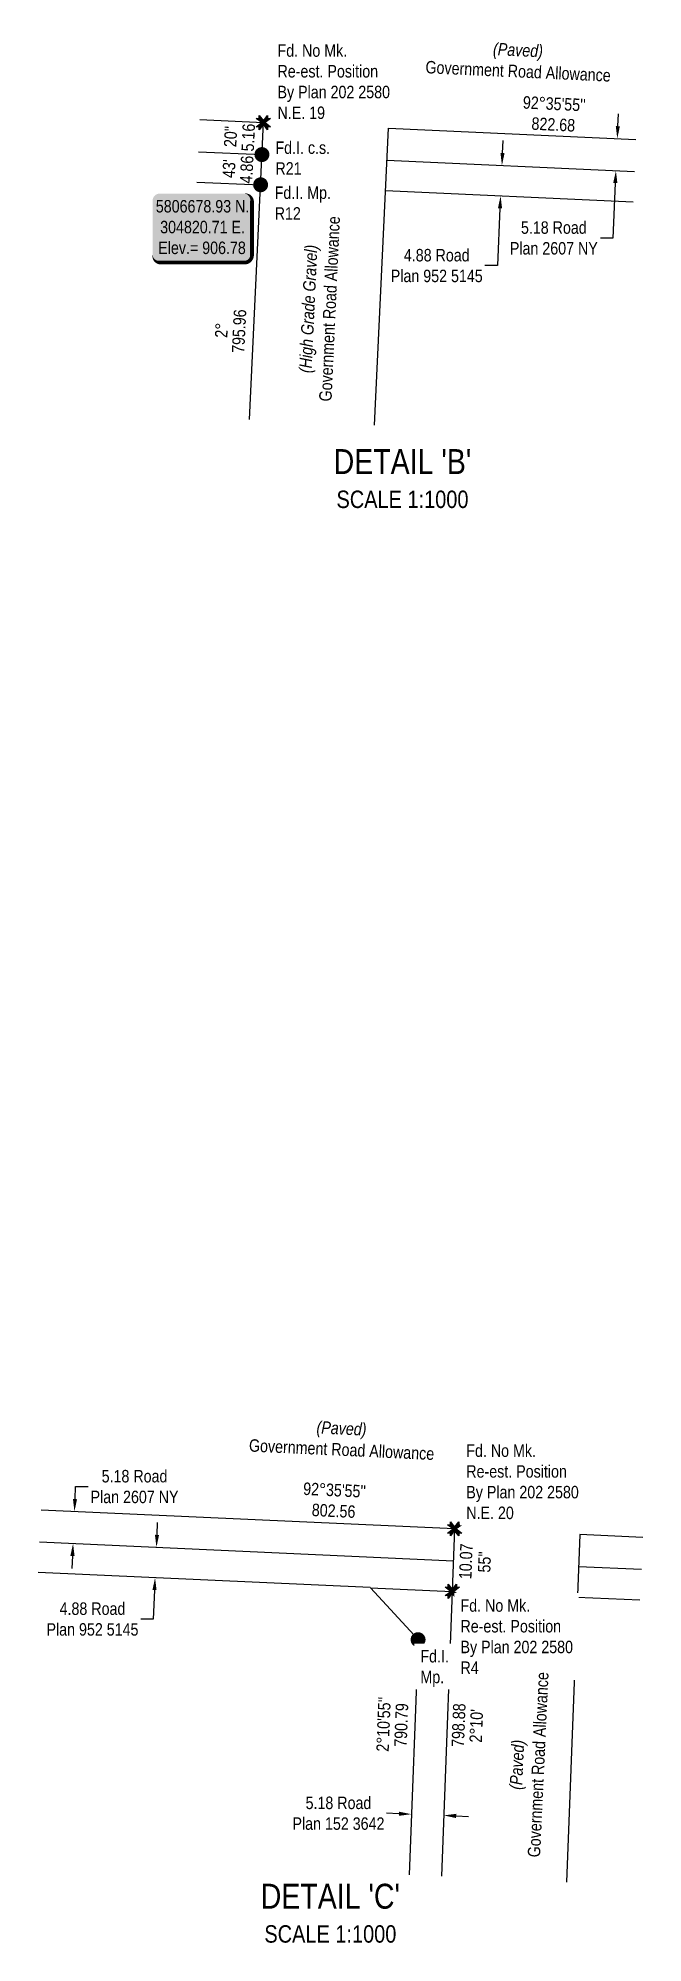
# Model space of a CAD drawing. Extents: x 300929 to 311962, y 5794822 to 5810027.
# Drawn here: x 311476 to 311962, y 5804673 to 5806204 of the extents above; entities that cross this region are included whole.
import ezdxf
from ezdxf.enums import TextEntityAlignment as Align

# ---------------------------------------------------------------- set-up
doc = ezdxf.new("R2010")
doc.units = 0
doc.header["$LTSCALE"] = 5
doc.header["$PDSIZE"] = 0.5
doc.layers.get('Defpoints').update_dxf_attribs({"color": 9})
for name, color, linetype in [('DETAIL-T', 7, 'Continuous'), ('L-BD', 7, 'Continuous'), ('L-MON', 1, 'Continuous'), ('L-ROAD-T', 7, 'Continuous'), ('L-SEC', 7, 'Continuous'), ('L-TITLEDB', 4, 'Continuous'), ('L-TITLEDB-T', 4, 'Continuous')]:
    doc.layers.add(name, color=color, linetype=linetype)
doc.layers.add('T-TEXT', color=48, linetype='Continuous', lineweight=18)
doc.styles.add('80', font='ARIALN.TTF', dxfattribs={"height": 10})
doc.styles.add('80CG', font='ARIALN.TTF', dxfattribs={"height": 10})
doc.styles.add('80L', font='ARIALN.TTF', dxfattribs={"height": 10})
doc.styles.add('80LS', font='ARIALNI.TTF', dxfattribs={"height": 10})
doc.dimstyles.new('Compass 5 000', dxfattribs={"dimscale": 5, "dimtxt": 9, "dimasz": 2, "dimexe": 0.2, "dimexo": 0.0625, "dimgap": 0.5, "dimtad": 0, "dimtih": 1, "dimtoh": 1, "dimzin": 0, "dimdsep": 46, "dimtxsty": '80CG', "dimcen": 0.1, "dimse1": 1, "dimse2": 1, "dimclrd": 256, "dimclrt": 256, "dimaunit": 1, "dimadec": 4, "dimazin": 0, "dimtfac": 0.06, "dimtofl": 0, "dimtmove": 0, "dimatfit": 1, "dimfxl": 0.2, "dimtolj": 1, "dimtzin": 0, "dimlwd": -1, "dimarcsym": 0})

msp = doc.modelspace()

# ---------------------------------------------------------------- texts
at = {"layer": 'DETAIL-T', "color": 3, "char_height": 19.99858, "width": 223.84218, "attachment_point": 5, "style": '80CG'}
for s, insert in [("DETAIL 'B'\\P{\\H0.7x;SCALE 1:1000}", (311768.863, 5805850.031)), ("DETAIL 'C'\\P{\\H0.7x;SCALE 1:1000}", (311710.9, 5804696.8))]:
    msp.add_mtext(s, dxfattribs=dict(at, insert=insert))
at = {"layer": 'L-BD', "style": '80L'}
for s, rotation, p in [('20"', 87.2768, (311630.66, 5806124.977)), ('5.16', 87.2768, (311644.893, 5806124.3)), ("43'", 87.2768, (311629.381, 5806099.21)), ('4.86', 87.2768, (311643.614, 5806098.533)), ('795.96', 87.2768, (311637.493, 5805968.631)), ('2°', 87.2768, (311623.26, 5805969.308)), ('10.07', 87.8175, (311819.798, 5804979.764)), ('55"', 87.8175, (311834.786, 5804979.193)), ("2°10'55''", 87.8187, (311753.617, 5804848.73)), ('790.79', 87.8187, (311767.855, 5804848.188)), ('798.88', 87.8175, (311813.922, 5804848.053)), ("2°10'", 87.8175, (311828.16, 5804847.511))]:
    msp.add_text(s, height=9.9993, rotation=rotation, dxfattribs=at).set_placement(p, align=Align.MIDDLE)
at = {"layer": 'L-MON', "char_height": 9.9993, "attachment_point": 1, "style": '80L'}
for s, insert in [('Fd.I. c.s.\\PR21', (311666.738, 5806121.123)), ('Fd.I. Mp.\\PR12', (311666.149, 5806084.944))]:
    msp.add_mtext_dynamic_manual_height_columns(s, width=44.3292, gutter_width=50, heights=[0], dxfattribs=dict(at, insert=insert))
at = {"layer": 'L-ROAD-T', "style": '80L'}
for rotation, p in [(357.364443, (311861.787, 5806177.584)), (87.364443, (311710.212, 5805986.575)), (357.364443, (311719.94, 5805069.624)), (87.364443, (311877.866, 5804816.299))]:
    msp.add_text('Government Road Allowance', height=10, rotation=rotation, dxfattribs=at).set_placement(p, align=Align.MIDDLE_CENTER)
at = {"layer": 'T-TEXT', "style": '80LS'}
for s, rotation, p in [('(Paved)', 357.364443, (311861.73, 5806194.638)), ('(High Grade Gravel)', 87.364443, (311693.158, 5805986.519)), ('(Paved)', 357.364443, (311719.883, 5805086.678)), ('(Paved)', 87.364443, (311860.812, 5804816.242))]:
    msp.add_text(s, height=10, rotation=rotation, dxfattribs=at).set_placement(p, align=Align.MIDDLE_CENTER)

# ---------------------------------------------------------------- blocks, each defined once
blk = doc.blocks.new('fdia')
at = {"color": 255, "const_width": 1}
blk.add_lwpolyline([(-0.5, 0, 1), (0.5, 0, 1)], format="xyb", close=True, dxfattribs=at)
blk = doc.blocks.new('Fdiaa')
blk.add_blockref('fdia', (0, 0))
blk = doc.blocks.new('fdib')
at = {"color": 1, "const_width": 1.6}
blk.add_lwpolyline([(-0.4, 0, 1), (0.4, 0, 1)], format="xyb", close=True, dxfattribs=at)
at = {"color": 1}
blk.add_circle((0, 0), 0.8, dxfattribs=at)
blk = doc.blocks.new('Fdibb')
blk.add_blockref('fdib', (0, 0))
blk = doc.blocks.new('fdicc')
for name in ['Fdibb', 'Fdiaa']:
    blk.add_blockref(name, (0, 0))
blk = doc.blocks.new('FDI')
blk.add_blockref('fdicc', (0, 0))
blk = doc.blocks.new('TEMP')
h = blk.add_hatch(color=255)
h.dxf.hatch_style = 1
h.paths.add_polyline_path([(0, 0.25), (-0.67, 1.15), (-0.67, 0.67), (-1.15, 0.67), (-0.25, 0), (-1.15, -0.67), (-0.67, -0.67), (-0.67, -1.15), (0, -0.25), (0.67, -1.15), (0.67, -0.67), (1.15, -0.67), (0.25, 0), (1.15, 0.67), (0.67, 0.67), (0.67, 1.15)])
h.paths.add_polyline_path([(0.57, 0.85), (0.57, 0.57), (0.85, 0.57), (0.08, 0), (0.85, -0.57), (0.57, -0.57), (0.57, -0.85), (0, -0.08), (-0.57, -0.85), (-0.57, -0.57), (-0.85, -0.57), (-0.08, 0), (-0.85, 0.57), (-0.57, 0.57), (-0.57, 0.85), (0, 0.08)], flags=16)
h = blk.add_hatch(color=1)
h.dxf.hatch_style = 1
h.paths.add_polyline_path([(0, 0.08), (-0.57, 0.85), (-0.57, 0.57), (-0.85, 0.57), (-0.08, 0), (-0.85, -0.57), (-0.57, -0.57), (-0.57, -0.85), (0, -0.08), (0.57, -0.85), (0.57, -0.57), (0.85, -0.57), (0.08, 0), (0.85, 0.57), (0.57, 0.57), (0.57, 0.85)])
at = {"color": 1}
for p, q in [((-0.08, 0), (0.08, 0)), ((0, 0.08), (0, -0.08))]:
    blk.add_line(p, q, dxfattribs=at)
at = {"color": 255, "flags": 128}
blk.add_lwpolyline([(-0.25, 0), (-1.15, 0.67), (-0.67, 0.67), (-0.67, 1.15), (0, 0.25), (0.67, 1.15), (0.67, 0.67), (1.15, 0.67), (0.25, 0), (1.15, -0.67), (0.67, -0.67), (0.67, -1.15), (0, -0.25), (-0.67, -1.15), (-0.67, -0.67), (-1.15, -0.67)], close=True, dxfattribs=at)
at = {"color": 1, "flags": 128}
blk.add_lwpolyline([(-0.08, 0), (-0.85, 0.57), (-0.57, 0.57), (-0.57, 0.85), (0, 0.08), (0.57, 0.85), (0.57, 0.57), (0.85, 0.57), (0.08, 0), (0.85, -0.57), (0.57, -0.57), (0.57, -0.85), (0, -0.08), (-0.57, -0.85), (-0.57, -0.57), (-0.85, -0.57)], close=True, dxfattribs=at)
blk = doc.blocks.new('*D69')
at = {"layer": 'Defpoints', "color": 0, "transparency": 16777216}
for p in [(311915.9, 5806124.6), (311914.8, 5806098.8), (311940.4, 5806097.6)]:
    blk.add_point(p, dxfattribs=at)
at = {"layer": 'L-TITLEDB-T', "transparency": 16777216}
for p, q in [((311942, 5806133.4), (311942.4, 5806143.4)), ((311939.9, 5806087.7), (311937.9, 5806043.5)), ((311937.9, 5806043.5), (311927.9, 5806043.5))]:
    blk.add_line(p, q, dxfattribs=at)
for points in [[(311940.3, 5806133.5), (311943.6, 5806133.3), (311941.5, 5806123.4)], [(311938.2, 5806087.7), (311941.6, 5806087.6), (311940.4, 5806097.6)]]:
    blk.add_solid(points, dxfattribs=at)
at = {"layer": 'L-TITLEDB-T', "transparency": 16777216, "insert": (311890.5, 5806043.5), "char_height": 10, "attachment_point": 5, "style": '80CG'}
blk.add_mtext('\\A1;5.18 Road\\PPlan 2607 NY', dxfattribs=at)
blk = doc.blocks.new('*D70')
at = {"layer": 'Defpoints', "color": 0, "transparency": 16777216}
for p in [(311846.5, 5806101.9), (311845.4, 5806077.5), (311847.7, 5806077.4)]:
    blk.add_point(p, dxfattribs=at)
at = {"layer": 'L-TITLEDB-T', "transparency": 16777216}
for p, q in [((311849.2, 5806111.8), (311849.7, 5806121.8)), ((311847.2, 5806067.4), (311845.1, 5806021.3)), ((311845.1, 5806021.3), (311835.1, 5806021.3))]:
    blk.add_line(p, q, dxfattribs=at)
for points in [[(311847.6, 5806111.9), (311850.9, 5806111.7), (311848.8, 5806101.8)], [(311845.6, 5806067.5), (311848.9, 5806067.4), (311847.7, 5806077.4)]]:
    blk.add_solid(points, dxfattribs=at)
at = {"layer": 'L-TITLEDB-T', "transparency": 16777216, "insert": (311796.4, 5806021.3), "char_height": 10, "attachment_point": 5, "style": '80CG'}
blk.add_mtext('\\A1;4.88 Road\\PPlan 952 5145', dxfattribs=at)
blk = doc.blocks.new('*D72')
at = {"layer": 'Defpoints', "color": 0, "transparency": 16777216}
for p in [(311639.8, 5805013.7), (311504.1, 5804994.1), (311638.6, 5804987.9)]:
    blk.add_point(p, dxfattribs=at)
at = {"layer": 'L-TITLEDB-T', "transparency": 16777216}
for p, q in [((311505.7, 5805029.8), (311506.1, 5805039.8)), ((311506.1, 5805039.8), (311516.1, 5805039.8)), ((311503.6, 5804984.1), (311503.1, 5804974.1))]:
    blk.add_line(p, q, dxfattribs=at)
for points in [[(311504, 5805029.9), (311507.3, 5805029.7), (311505.2, 5805019.8)], [(311501.9, 5804984.1), (311505.3, 5804984), (311504.1, 5804994.1)]]:
    blk.add_solid(points, dxfattribs=at)
at = {"layer": 'L-TITLEDB-T', "transparency": 16777216, "insert": (311553.5, 5805039.8), "char_height": 10, "attachment_point": 5, "style": '80CG'}
blk.add_mtext('\\A1;5.18 Road\\PPlan 2607 NY', dxfattribs=at)
blk = doc.blocks.new('*D71')
at = {"layer": 'Defpoints', "color": 0, "transparency": 16777216}
for p in [(311570.3, 5804991), (311569.2, 5804966.7), (311570, 5804966.6)]:
    blk.add_point(p, dxfattribs=at)
at = {"layer": 'L-TITLEDB-T', "transparency": 16777216}
for p, q in [((311571.6, 5805001), (311572, 5805011)), ((311569.5, 5804956.6), (311568.5, 5804933.3)), ((311568.5, 5804933.3), (311558.5, 5804933.3))]:
    blk.add_line(p, q, dxfattribs=at)
for points in [[(311569.9, 5805001.1), (311573.2, 5805000.9), (311571.1, 5804991)], [(311567.9, 5804956.7), (311571.2, 5804956.6), (311570, 5804966.6)]]:
    blk.add_solid(points, dxfattribs=at)
at = {"layer": 'L-TITLEDB-T', "transparency": 16777216, "insert": (311519.7, 5804933.3), "char_height": 10, "attachment_point": 5, "style": '80CG'}
blk.add_mtext('\\A1;4.88 Road\\PPlan 952 5145', dxfattribs=at)
blk = doc.blocks.new('*D73')
at = {"layer": 'Defpoints', "color": 0, "transparency": 16777216}
for p in [(311776.2, 5804781.8), (311776, 5804776.5), (311802.2, 5804780.8)]:
    blk.add_point(p, dxfattribs=at)
at = {"layer": 'L-TITLEDB-T', "transparency": 16777216}
for p, q in [((311766, 5804776.8), (311756.1, 5804777.2)), ((311812, 5804775.1), (311822, 5804774.7))]:
    blk.add_line(p, q, dxfattribs=at)
for points in [[(311766.1, 5804778.5), (311766, 5804775.2), (311776, 5804776.5)], [(311812.1, 5804776.8), (311811.9, 5804773.4), (311802, 5804775.5)]]:
    blk.add_solid(points, dxfattribs=at)
at = {"layer": 'L-TITLEDB-T', "transparency": 16777216, "insert": (311717.4, 5804777.2), "char_height": 10, "attachment_point": 5, "style": '80CG'}
blk.add_mtext('\\A1;5.18 Road\\PPlan 152 3642', dxfattribs=at)
blk = doc.blocks.new('*U81')
h = blk.add_hatch(color=254)
edge = h.paths.add_edge_path()
edge.add_line((-34, -28.5), (34, -28.5))
edge.add_arc((34, -22.5), 6, 270, 360)
edge.add_line((40, -22.5), (40, 21))
edge.add_arc((34, 21), 6, 0, 90)
edge.add_line((34, 27), (-34, 27))
edge.add_arc((-34, 21), 6, 90, 180)
edge.add_line((-40, 21), (-40, -22.5))
edge.add_arc((-34, -22.5), 6, 180, 270)
at = {"color": 1, "flags": 128}
blk.add_lwpolyline([(-34, -28.5, 3, 3, 0), (34, -28.5, 3, 3, 0.414214), (40, -22.5, 3, 3, 0), (40, 21, 3, 0, 0.414214), (34, 27, 0, 0, 0), (-34, 27, 0, 0, 0.414214), (-40, 21, 0, 0, 0), (-40, -22.5, 0, 3, 0.414214)], format="xyseb", close=True, dxfattribs=at)
blk.add_lwpolyline([(-33.1, -22.6, 0, 10, 0), (0, 0, 5, 5, 0)], format="xyseb", dxfattribs=at)
at = {"color": 1, "style": '80'}
blk.add_attdef('ENTER_TEXT_001', (-36.7, -5), '', height=10, dxfattribs=at)

# ---------------------------------------------------------------- dimensions: what is measured, and where the dimension line sits
at = {"layer": 'L-TITLEDB-T'}
for base, p1, p2, text, picture, middle in [((311847.679, 5806077.434), (311846.474, 5806101.912), (311845.366, 5806077.539), '4.88 Road\\PPlan 952 5145', '*D70', (311796.361, 5806021.281)), ((311504.053, 5804994.059), (311639.776, 5805013.711), (311638.605, 5804987.943), '5.18 Road\\PPlan 2607 NY', '*D72', (311553.489, 5805039.806)), ((311569.997, 5804966.638), (311570.315, 5804991.047), (311569.207, 5804966.674), '4.88 Road\\PPlan 952 5145', '*D71', (311519.714, 5804933.259))]:
    dim = msp.add_linear_dim(base=base, p1=p1, p2=p2, angle=267.397593, text=text, dimstyle='Compass 5 000', dxfattribs=at)
    dim.commit()
    dim.dimension.update_dxf_attribs({"geometry": picture, "text_midpoint": middle, "dimtype": 161})
at = {"layer": 'L-TITLEDB-T', "color": 6}
dim = msp.add_aligned_dim(p1=(311802.211, 5804780.848), p2=(311776.241, 5804781.838), distance=5.375, text='5.18 Road\\PPlan 152 3642', dimstyle='Compass 5 000', dxfattribs=at)
dim.commit()
dim.dimension.update_dxf_attribs({"geometry": '*D73', "text_midpoint": (311717.351, 5804777.228)})

# ---------------------------------------------------------------- linework, layer by layer
at = {"layer": 'L-SEC'}
for p, q in [((311606.041, 5806138.665), (311657.124, 5806136.343)), ((311645.781, 5805897.734), (311657.124, 5806136.343)), ((311757.613, 5806131.773), (311956.525, 5806122.731)), ((311810.787, 5805005.88), (311478.37, 5805020.973)), ((311810.787, 5805005.88), (311800.142, 5804726.559)), ((311911.279, 5805001.317), (311900.626, 5804721.782)), ((311962.09, 5804999.01), (311911.279, 5805001.317))]:
    msp.add_line(p, q, dxfattribs=at)
at = {"layer": 'L-SEC', "flags": 128}
msp.add_lwpolyline([(311746.26, 5805892.958), (311757.613, 5806131.773)], dxfattribs=at)
at = {"layer": 'L-TITLEDB'}
for p, q in [((311809.801, 5804980), (311477.14, 5804995.104)), ((311742.932, 5804958.794), (311475.989, 5804970.902)), ((311960.861, 5804973.141), (311910.293, 5804975.437)), ((311781.382, 5804916.794), (311743.048, 5804958.56)), ((311743.048, 5804958.56), (311808.87, 5804955.57)), ((311909.362, 5804951.006), (311959.7, 5804948.719))]:
    msp.add_line(p, q, dxfattribs=at)
at = {"layer": 'L-TITLEDB', "flags": 128}
for points in [[(311604.816, 5806112.896), (311656.004, 5806110.569)], [(311756.388, 5806106.006), (311955.3, 5806096.965)], [(311603.657, 5806088.525), (311654.844, 5806086.198)], [(311755.23, 5806081.636), (311954.142, 5806072.595)], [(311781.382, 5804916.794), (311774.183, 5804727.793)]]:
    msp.add_lwpolyline(points, dxfattribs=at)

# ---------------------------------------------------------------- block references
at = {"layer": 'DETAIL-T'}
ref = msp.add_blockref('*U81', (311607.934, 5806052.264), dxfattribs=dict(at, xscale=0.99992921, yscale=0.99992921, zscale=0.99992921))
ref.add_attrib('ENTER_TEXT_001', '5806678.93 N.', (311570.617, 5806064.035), dxfattribs={"layer": '0', "color": 1, "height": 9.99929, "style": '80'})
ref.add_attrib('ENTER_TEXT_002', '304820.71 E.', (311574.116, 5806047.329), dxfattribs={"layer": '0', "color": 1, "height": 9.99929, "style": '80'})
ref.add_attrib('ENTER_TEXT_003', 'Elev.= 906.78', (311572.547, 5806030.622), dxfattribs={"layer": '0', "color": 1, "height": 9.99929, "style": '80'})
at = {"layer": 'L-MON'}
for name, p, xscale, yscale, zscale in [('TEMP', (311657.124, 5806136.343), 4.999646050000023, 4.999646050000023, 4.999646050000023), ('FDI', (311655.899, 5806110.574), 4.999646050000023, 4.999646050000023, 4.999646050000023), ('FDI', (311654.849, 5806086.294), 4.999646050000023, 4.999646050000023, 4.999646050000023), ('FDI', (311781.382, 5804916.794), 5.00000000000003, 5.00000000000003, 5.00000000000003)]:
    msp.add_blockref(name, p, dxfattribs=dict(at, xscale=xscale, yscale=yscale, zscale=zscale))
at = {"layer": 'L-MON', "color": 6, "xscale": 4.999646050000029, "yscale": 4.999646050000029, "zscale": 4.999646050000029}
for p in [(311810.787, 5805005.88), (311808.87, 5804955.57)]:
    msp.add_blockref('TEMP', p, dxfattribs=at)

msp.set_redraw_order([(e.dxf.handle, doc.entitydb.next_handle()) for e in msp.query("TEXT MTEXT ATTDEF DIMENSION ARC_DIMENSION")])  # texts and dimensions are drawn at this point

# ---------------------------------------------------------------- next in the draw order: texts
at = {"layer": 'L-BD', "char_height": 9.99929, "attachment_point": 2, "style": '80L', "bg_fill": 3, "box_fill_scale": 1.1, "bg_fill_color": 256, "bg_fill_transparency": 0}
for s, insert, width, rotation in [("92°35'55'' 822.68", (311891.083, 5806156.446), 50.81058, 357.3972), ("92°35'55'' 802.56", (311714.498, 5805042.052), 50.81014, 357.4004)]:
    msp.add_mtext(s, dxfattribs=dict(at, insert=insert, width=width, rotation=rotation))
at = {"layer": 'L-MON', "attachment_point": 1, "style": '80L', "bg_fill": 2}
for s, width, insert, char_height in [('Fd. No Mk.\\PRe-est. Position\\PBy Plan 202 2580\\PN.E. 19', 99.01118, (311668.411, 5806199.209), 9.99929), ('Fd. No Mk.\\PRe-est. Position\\PBy Plan 202 2580\\PN.E. 20', 89.94311, (311820.137, 5805073.729), 9.99929), ('Fd.I.\\PMp.', 50.3251, (311783.261, 5804908.481), 9.9993)]:
    msp.add_mtext_dynamic_manual_height_columns(s, width=width, gutter_width=50, heights=[0], dxfattribs=dict(at, insert=insert, char_height=char_height))

# ---------------------------------------------------------------- next in the draw order: texts
at = {"layer": 'L-MON', "insert": (311815.484, 5804949.261), "char_height": 9.99929, "attachment_point": 1, "style": '80L', "bg_fill": 2}
msp.add_mtext_dynamic_manual_height_columns('Fd. No Mk.\\PRe-est. Position\\PBy Plan 202 2580\\PR4', width=89.94311, gutter_width=50, heights=[0], dxfattribs=at)

# ---------------------------------------------------------------- next in the draw order: dimensions: what is measured, and where the dimension line sits
at = {"layer": 'L-TITLEDB-T'}
dim = msp.add_linear_dim(base=(311940.353, 5806097.645), p1=(311915.935, 5806124.576), p2=(311914.764, 5806098.808), angle=267.397593, text='5.18 Road\\PPlan 2607 NY', dimstyle='Compass 5 000', dxfattribs=at)
dim.commit()
dim.dimension.update_dxf_attribs({"geometry": '*D69', "text_midpoint": (311890.536, 5806043.51), "dimtype": 161})

doc.saveas('drawing.dxf')
